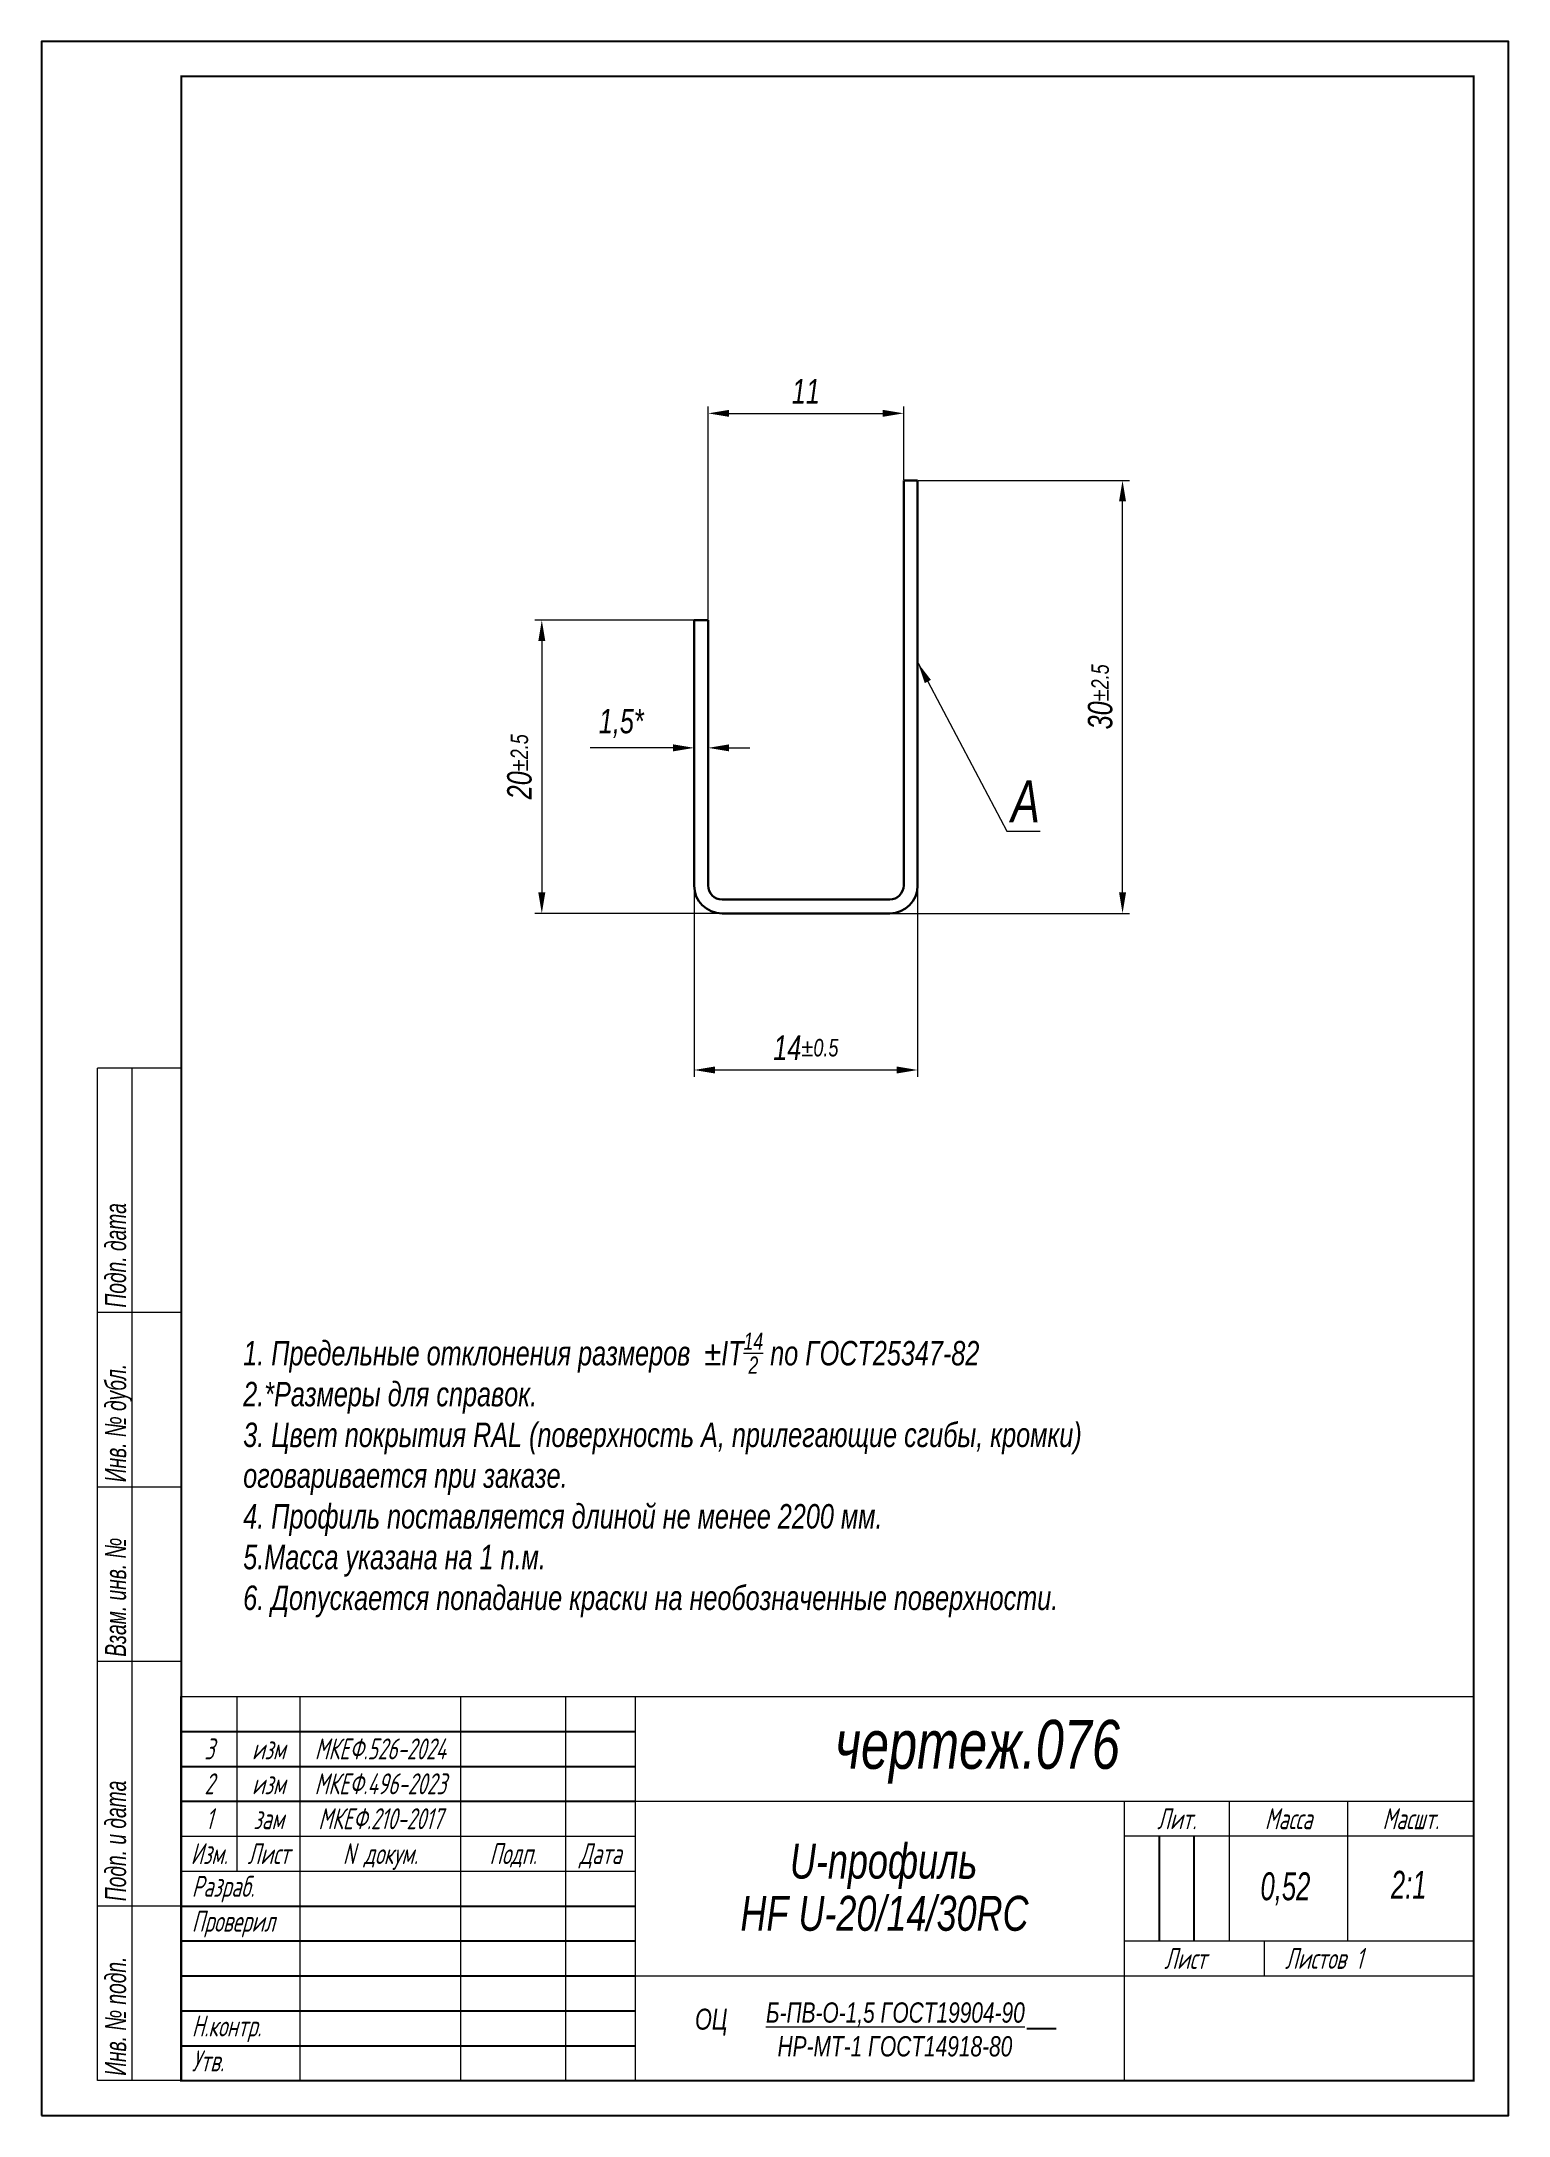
# Model space of a CAD drawing. Header units: millimetres. Extents: x 14 to 41239, y 5 to 92290.
# Drawn here: x 41028.9 to 41238.9, y 91992.8 to 92289.8 of the extents above; entities that cross this region are included whole.
import ezdxf
from ezdxf.enums import TextEntityAlignment as Align

# ---------------------------------------------------------------- set-up
doc = ezdxf.new("R2010")
doc.units = ezdxf.units.MM
doc.layers.get('0').update_dxf_attribs({"lineweight": 18})
doc.layers.add('Layer_02', color=10, linetype='Continuous', lineweight=30)
doc.layers.add('Layer_03', color=110, linetype='Continuous', lineweight=13)
for name, color, linetype in [('Layer_04', 7, 'Continuous'), ('Layer_05', 7, 'Continuous'), ('Layer_06', 7, 'Continuous')]:
    doc.layers.add(name, color=color, linetype=linetype)
doc.styles.add('Style_01', font='ARIALNI.TTF', dxfattribs={"width": 0.9})
doc.styles.add('Style_02', font='ARIALNI.TTF', dxfattribs={"width": 0.8})
doc.styles.add('Style_03', font='ARIALNI.TTF', dxfattribs={"width": 0.9, "height": 3.5})
doc.styles.add('Style_04', font='ARIALNI.TTF', dxfattribs={"width": 0.9, "height": 6})
doc.styles.add('Style_05', font='isocpeur.ttf')
doc.dimstyles.new('DimStyle_01', dxfattribs={"dimtxt": 6, "dimasz": 5.5, "dimexe": 1, "dimexo": 0.625, "dimgap": 1.4, "dimtad": 1, "dimdec": 0, "dimtxsty": 'Style_04', "dimcen": 0.1, "dimclrd": 256, "dimclre": 256, "dimclrt": 256, "dimazin": 3, "dimtfac": 1, "dimtdec": 0, "dimtmove": 0, "dimatfit": 3, "dimlwd": 13, "dimlwe": 13})

msp = doc.modelspace()

# ---------------------------------------------------------------- texts
at = {"ltscale": 5, "style": 'Style_02', "width": 0.8}
for s, p in [('Подп. дата', (41041.9, 92108.46)), ('Инв. № дубл.', (41041.9, 92083.46)), ('Взам. инв. №', (41041.9, 92058.46)), ('Подп. и дата', (41041.9, 92023.46)), ('Инв. № подп.', (41041.9, 91998.46))]:
    msp.add_text(s, height=3, rotation=90, dxfattribs=at).set_placement(p, align=Align.BOTTOM_LEFT)
at = {"color": 7, "style": 'Style_03', "width": 0.9}
for s, height, p in [('чертеж.076', 7, (41142.48, 92042.41)), ('U-профиль ', 5, (41136.03, 92026.69)), ('HF U-20/14/30RC', 5, (41128.95, 92019.22, 0)), ('ОЦ', 3, (41122.45, 92005.06))]:
    msp.add_text(s, height=height, dxfattribs=at).set_placement(p)
at = {"style": 'Style_05', "oblique": 15, "width": 0.66666}
for s, p in [('3', (41052.9, 92045.26)), ('изм', (41061.4, 92045.26)), ('МКЕФ.526-2024', (41077.4, 92045.26)), ('2', (41052.9, 92040.26)), ('изм', (41061.4, 92040.26)), ('МКЕФ.496-2023', (41077.4, 92040.26)), ('1', (41052.9, 92035.26)), ('зам', (41061.4, 92035.26)), ('МКЕФ.210-2017', (41077.4, 92035.26)), ('Лит.', (41191.4, 92035.26)), ('Масса', (41207.4, 92035.26)), ('Масшт.', (41224.9, 92035.26)), ('Изм.', (41052.9, 92030.26)), ('Лист', (41061.4, 92030.26)), ('N докум.', (41077.4, 92030.26)), ('Подп.', (41096.4, 92030.26)), ('Дата', (41108.9, 92030.26))]:
    msp.add_text(s, height=3, dxfattribs=at).set_placement(p, align=Align.MIDDLE_CENTER)
for s, p in [('Разраб.', (41050.41, 92024.08)), ('Проверил', (41050.41, 92019.08)), ('Н.контр.', (41050.41, 92004.08)), ('Утв.', (41050.41, 91999.08))]:
    msp.add_text(s, height=3, dxfattribs=at).set_placement(p)
at = {"lineweight": 0, "style": 'Style_01', "width": 0.8}
msp.add_text('0,52', height=4, dxfattribs=at).set_placement((41203.4, 92023.59))
msp.add_text('2:1', height=4, dxfattribs=at).set_placement((41222.07, 92025.8), align=Align.MIDDLE_LEFT)
at = {"style": 'Style_05', "oblique": 15, "width": 0.66666}
for s, p in [('Лист', (41189.61, 92015.25)), ('Листов', (41206.9, 92015.26)), ('1', (41217.02, 92015.26))]:
    msp.add_text(s, height=3, dxfattribs=at).set_placement(p, align=Align.MIDDLE_LEFT)
at = {"color": 7}
note = msp.add_mtext_dynamic_manual_height_columns('{\\A1;        1. Предельные отклонения размеров  ±IT{\\A1;\\H0.70000x;\\S14/2;} по }{\\A1;ГОСТ25347-82}\\P{\\A1;        2.}{\\A1;*}{\\A1;Размеры для справок.}\\P{\\A1;        3. Цвет покрытия RAL (поверхность А, прилегающие сгибы, }{\\A1;кромки) }\\P{\\A1;        оговаривается при заказе.}\\P{\\A1;        4. Профиль поставляется длиной не менее 2200 мм.}\\P', width=177.5144, gutter_width=70, heights=[42.01, 0], dxfattribs=dict(at, insert=(41049.75, 92104.87), char_height=3.5, attachment_point=1, style='Style_03'))
for column, words in zip(note.columns.linked_columns, ['{\\A1;        5.Масса указана на 1 п.м.}\\P{\\A1;        6. Допускается попадание краски на необозначенные }{\\A1;поверхности.}\\P']):
    column.text = words
at = {"color": 3, "ltscale": 2, "insert": (41129.28, 92008.96), "char_height": 2.9, "width": 59.7044, "attachment_point": 1, "style": 'Style_03'}
msp.add_mtext('{\\L\\C0;    Б-ПВ-О-1,5 ГОСТ19904-90\\P\\l      HP-MT-1 ГОСТ14918-80}', dxfattribs=at)
at = {"layer": 'Layer_03', "style": 'Style_04', "width": 0.9}
msp.add_text('А', height=6, dxfattribs=at).set_placement((41167.69, 92177.96))

# ---------------------------------------------------------------- blocks, each defined once
blk = doc.blocks.new('A$C270D7DBD')
blk.add_line((12, 0), (0, 0))
blk = doc.blocks.new('*D320')
at = {"layer": 'Defpoints', "color": 0}
for p in [(41154.32, 92226.9), (41183.65, 92226.9), (41150.55, 92164.91)]:
    blk.add_point(p, dxfattribs=at)
at = {"layer": 'Layer_03', "lineweight": 13}
for p, q in [((41154.39, 92226.9), (41184.65, 92226.9)), ((41183.65, 92167.91), (41183.65, 92223.9)), ((41150.62, 92164.91), (41184.65, 92164.91))]:
    blk.add_line(p, q, dxfattribs=at)
at = {"layer": 'Layer_03'}
for points in [[(41183.15, 92223.9), (41184.15, 92223.9), (41183.65, 92226.9)], [(41183.15, 92167.91), (41184.15, 92167.91), (41183.65, 92164.91)]]:
    blk.add_solid(points, dxfattribs=at)
at = {"layer": 'Layer_03', "insert": (41180.46, 92195.91), "char_height": 3.5, "width": 14.8892, "attachment_point": 5, "rotation": 90, "style": 'Style_03'}
blk.add_mtext('\\A1;30{\\H0.71429x;%%P2.5}', dxfattribs=at)
blk = doc.blocks.new('*D321')
at = {"layer": 'Defpoints', "color": 0}
for p in [(41122.32, 92206.9), (41100.52, 92164.9), (41126.32, 92164.9)]:
    blk.add_point(p, dxfattribs=at)
at = {"layer": 'Layer_03', "lineweight": 13}
for p, q in [((41122.26, 92206.9), (41099.52, 92206.9)), ((41100.52, 92203.9), (41100.52, 92167.9)), ((41126.26, 92164.9), (41099.52, 92164.9))]:
    blk.add_line(p, q, dxfattribs=at)
at = {"layer": 'Layer_03'}
for points in [[(41100.02, 92203.9), (41101.02, 92203.9), (41100.52, 92206.9)], [(41100.02, 92167.9), (41101.02, 92167.9), (41100.52, 92164.9)]]:
    blk.add_solid(points, dxfattribs=at)
at = {"layer": 'Layer_03', "insert": (41097.33, 92185.9), "char_height": 3.5, "width": 22.177, "attachment_point": 5, "rotation": 90, "style": 'Style_03'}
blk.add_mtext('\\A1;20{\\H0.71429x;%%P2.5}', dxfattribs=at)
blk = doc.blocks.new('*D322')
at = {"layer": 'Defpoints', "color": 0}
for p in [(41122.32, 92188.61), (41122.32, 92187.9), (41124.32, 92187.9)]:
    blk.add_point(p, dxfattribs=at)
at = {"layer": 'Layer_03', "lineweight": 13}
for p, q in [((41122.32, 92187.97), (41122.32, 92189.61)), ((41124.32, 92187.97), (41124.32, 92189.61)), ((41119.32, 92188.61), (41107.46, 92188.61)), ((41127.32, 92188.61), (41130.32, 92188.61))]:
    blk.add_line(p, q, dxfattribs=at)
at = {"layer": 'Layer_03'}
for points in [[(41119.32, 92189.11), (41119.32, 92188.11), (41122.32, 92188.61)], [(41127.32, 92189.11), (41127.32, 92188.11), (41124.32, 92188.61)]]:
    blk.add_solid(points, dxfattribs=at)
at = {"layer": 'Layer_03', "insert": (41111.89, 92192.12), "char_height": 3.5, "attachment_point": 5, "style": 'Style_03'}
blk.add_mtext('\\A1;1,5*', dxfattribs=at)
blk = doc.blocks.new('*D327')
at = {"layer": 'Defpoints', "color": 0}
for p in [(41122.32, 92168.9), (41154.32, 92168.9), (41154.32, 92142.48)]:
    blk.add_point(p, dxfattribs=at)
at = {"layer": 'Layer_03', "lineweight": 13}
for p, q in [((41122.32, 92168.84), (41122.32, 92141.48)), ((41154.32, 92168.84), (41154.32, 92141.48)), ((41125.32, 92142.48), (41151.32, 92142.48))]:
    blk.add_line(p, q, dxfattribs=at)
at = {"layer": 'Layer_03'}
for points in [[(41125.32, 92142.98), (41125.32, 92141.98), (41122.32, 92142.48)], [(41151.32, 92142.98), (41151.32, 92141.98), (41154.32, 92142.48)]]:
    blk.add_solid(points, dxfattribs=at)
at = {"layer": 'Layer_03', "insert": (41138.32, 92145.66), "char_height": 3.5, "width": 6.703, "attachment_point": 5, "style": 'Style_03'}
blk.add_mtext('\\A1;14{\\H0.71429x;%%P0.5} ', dxfattribs=at)
blk = doc.blocks.new('*D328')
at = {"layer": 'Defpoints', "color": 0}
for p in [(41152.32, 92236.51), (41152.32, 92226.9), (41124.32, 92206.9)]:
    blk.add_point(p, dxfattribs=at)
at = {"layer": 'Layer_03', "lineweight": 13}
for p, q in [((41124.32, 92206.97), (41124.32, 92237.51)), ((41127.32, 92236.51), (41149.32, 92236.51)), ((41152.32, 92226.97), (41152.32, 92237.51))]:
    blk.add_line(p, q, dxfattribs=at)
at = {"layer": 'Layer_03'}
for points in [[(41127.32, 92237.01), (41127.32, 92236.01), (41124.32, 92236.51)], [(41149.32, 92237.01), (41149.32, 92236.01), (41152.32, 92236.51)]]:
    blk.add_solid(points, dxfattribs=at)
at = {"layer": 'Layer_03', "insert": (41138.32, 92239.67), "char_height": 3.5, "attachment_point": 5, "style": 'Style_03'}
blk.add_mtext('\\A1;11', dxfattribs=at)

# ---------------------------------------------------------------- dimensions: what is measured, and where the dimension line sits
at = {"layer": 'Layer_03'}
for base, p1, p2, text, picture, middle in [((41152.32, 92236.51), (41124.32, 92206.9), (41152.32, 92226.9), '11', '*D328', (41138.32, 92239.67)), ((41122.32, 92188.61), (41124.32, 92187.9), (41122.32, 92187.9), '1,5*', '*D322', (41111.89, 92192.12)), ((41154.32, 92142.48), (41122.32, 92168.9), (41154.32, 92168.9), '14{\\H0.71429x;%%P0.5} ', '*D327', (41138.32, 92145.66))]:
    dim = msp.add_linear_dim(base=base, p1=p1, p2=p2, text=text, dimstyle='DimStyle_01', override={"dimasz": 3}, dxfattribs=at)
    dim.commit()
    dim.dimension.update_dxf_attribs({"geometry": picture, "text_midpoint": middle})
dim = msp.add_linear_dim(base=(41183.65, 92226.9), p1=(41150.55, 92164.91), p2=(41154.32, 92226.9), angle=90, text='30{\\H0.71429x;%%P2.5}', dimstyle='DimStyle_01', override={"dimasz": 3}, dxfattribs=at)
dim.commit()
dim.dimension.update_dxf_attribs({"geometry": '*D320', "text_midpoint": (41183.65, 92195.91), "dimtype": 160})
dim = msp.add_linear_dim(base=(41100.52, 92164.9), p1=(41122.32, 92206.9), p2=(41126.32, 92164.9), angle=90, text='20{\\H0.71429x;%%P2.5}', dimstyle='DimStyle_01', override={"dimasz": 3}, dxfattribs=at)
dim.commit()
dim.dimension.update_dxf_attribs({"geometry": '*D321', "text_midpoint": (41097.33, 92185.9)})

# ---------------------------------------------------------------- linework, layer by layer
at = {"color": 3}
for p, q in [((41036.9, 91997.76), (41036.9, 92142.76)), ((41048.9, 92142.76), (41036.9, 92142.76)), ((41041.9, 91997.76), (41041.9, 92142.76)), ((41048.9, 92107.76), (41036.9, 92107.76)), ((41048.9, 92082.76), (41036.9, 92082.76)), ((41048.9, 92052.76), (41233.9, 92052.76)), ((41048.9, 91997.76), (41048.9, 92052.76)), ((41056.9, 92027.76), (41056.9, 92052.76)), ((41065.9, 92052.76), (41065.9, 91997.76)), ((41088.9, 92052.76), (41088.9, 91997.76)), ((41103.9, 92052.76), (41103.9, 91997.76)), ((41113.9, 92052.76), (41113.9, 91997.76)), ((41113.9, 92037.76), (41233.9, 92037.76)), ((41183.9, 92037.76), (41183.9, 91997.76)), ((41198.9, 92037.76), (41198.9, 92017.76)), ((41215.9, 92017.76), (41215.9, 92037.76)), ((41048.9, 92032.76), (41113.9, 92032.76)), ((41233.9, 92032.76), (41183.9, 92032.76)), ((41048.9, 92027.76), (41113.9, 92027.76)), ((41048.9, 92022.76), (41036.9, 92022.76)), ((41183.9, 92017.76), (41233.9, 92017.76)), ((41203.9, 92017.76), (41203.9, 92012.76)), ((41113.9, 92012.76), (41233.9, 92012.76)), ((41048.9, 91997.76), (41036.9, 91997.76))]:
    msp.add_line(p, q, dxfattribs=at)
at = {"layer": 'Layer_02'}
for p, q in [((41152.32, 92168.9), (41152.32, 92226.9)), ((41152.32, 92226.9), (41154.32, 92226.9)), ((41154.32, 92168.9), (41154.32, 92226.9)), ((41122.32, 92206.9), (41122.32, 92168.9)), ((41122.32, 92206.9), (41124.32, 92206.9)), ((41124.32, 92206.9), (41124.32, 92168.9)), ((41126.32, 92166.9), (41150.32, 92166.9)), ((41126.32, 92164.9), (41150.32, 92164.9))]:
    msp.add_line(p, q, dxfattribs=at)
for centre, radius, start, end in [((41126.32, 92168.9), 4, 180, 270), ((41126.32, 92168.9), 2, 180, 270), ((41150.32, 92168.9), 2, 270, 0), ((41150.32, 92168.9), 4, 270, 0)]:
    msp.add_arc(centre, radius, start, end, dxfattribs=at)
at = {"layer": 'Layer_03'}
for p, q in [((41154.37, 92200.75), (41167.07, 92176.68)), ((41167.07, 92176.68), (41171.84, 92176.68))]:
    msp.add_line(p, q, dxfattribs=at)
msp.add_solid([(41155.34, 92197.87), (41156.22, 92198.34), (41154.37, 92200.75)], dxfattribs=at)
at = {"layer": 'Layer_04', "elevation": 0}
msp.add_lwpolyline([(41028.9, 91992.76), (41238.9, 91992.76), (41238.9, 92289.76), (41028.9, 92289.76)], close=True, dxfattribs=at)
at = {"layer": 'Layer_04', "const_width": 0.3, "elevation": 0}
msp.add_lwpolyline([(41048.9, 91997.76), (41233.9, 91997.76), (41233.9, 92284.76), (41048.9, 92284.76)], close=True, dxfattribs=at)
at = {"layer": 'Layer_05'}
msp.add_line((41174.14, 92005.16), (41169.93, 92005.16), dxfattribs=at)
at = {"layer": 'Layer_06', "color": 3}
for p, q in [((41048.9, 91997.76), (41048.9, 92052.76)), ((41048.76, 91997.76), (41233.9, 91997.76))]:
    msp.add_line(p, q, dxfattribs=at)
at = {"layer": 'Layer_06', "color": 8}
for p, q in [((41048.9, 92047.76), (41113.9, 92047.76)), ((41048.9, 92042.76), (41113.9, 92042.76)), ((41048.9, 92037.76), (41113.9, 92037.76)), ((41048.9, 92032.76), (41048.9, 92032.76)), ((41048.9, 92032.76), (41048.9, 92032.76)), ((41188.9, 92032.76), (41188.9, 92017.76)), ((41193.9, 92017.76), (41193.9, 92032.76)), ((41048.9, 92022.76), (41113.9, 92022.76)), ((41048.9, 92017.76), (41113.9, 92017.76)), ((41048.9, 92012.76), (41113.9, 92012.76)), ((41048.9, 92007.76), (41113.9, 92007.76)), ((41048.9, 92002.76), (41113.9, 92002.76))]:
    msp.add_line(p, q, dxfattribs=at)

# ---------------------------------------------------------------- block references
at = {"color": 3}
msp.add_blockref('A$C270D7DBD', (41036.9, 92057.76), dxfattribs=at)

msp.set_redraw_order([(e.dxf.handle, doc.entitydb.next_handle()) for e in msp.query("TEXT MTEXT ATTDEF DIMENSION ARC_DIMENSION")])  # texts and dimensions are drawn at this point

doc.saveas('drawing.dxf')
